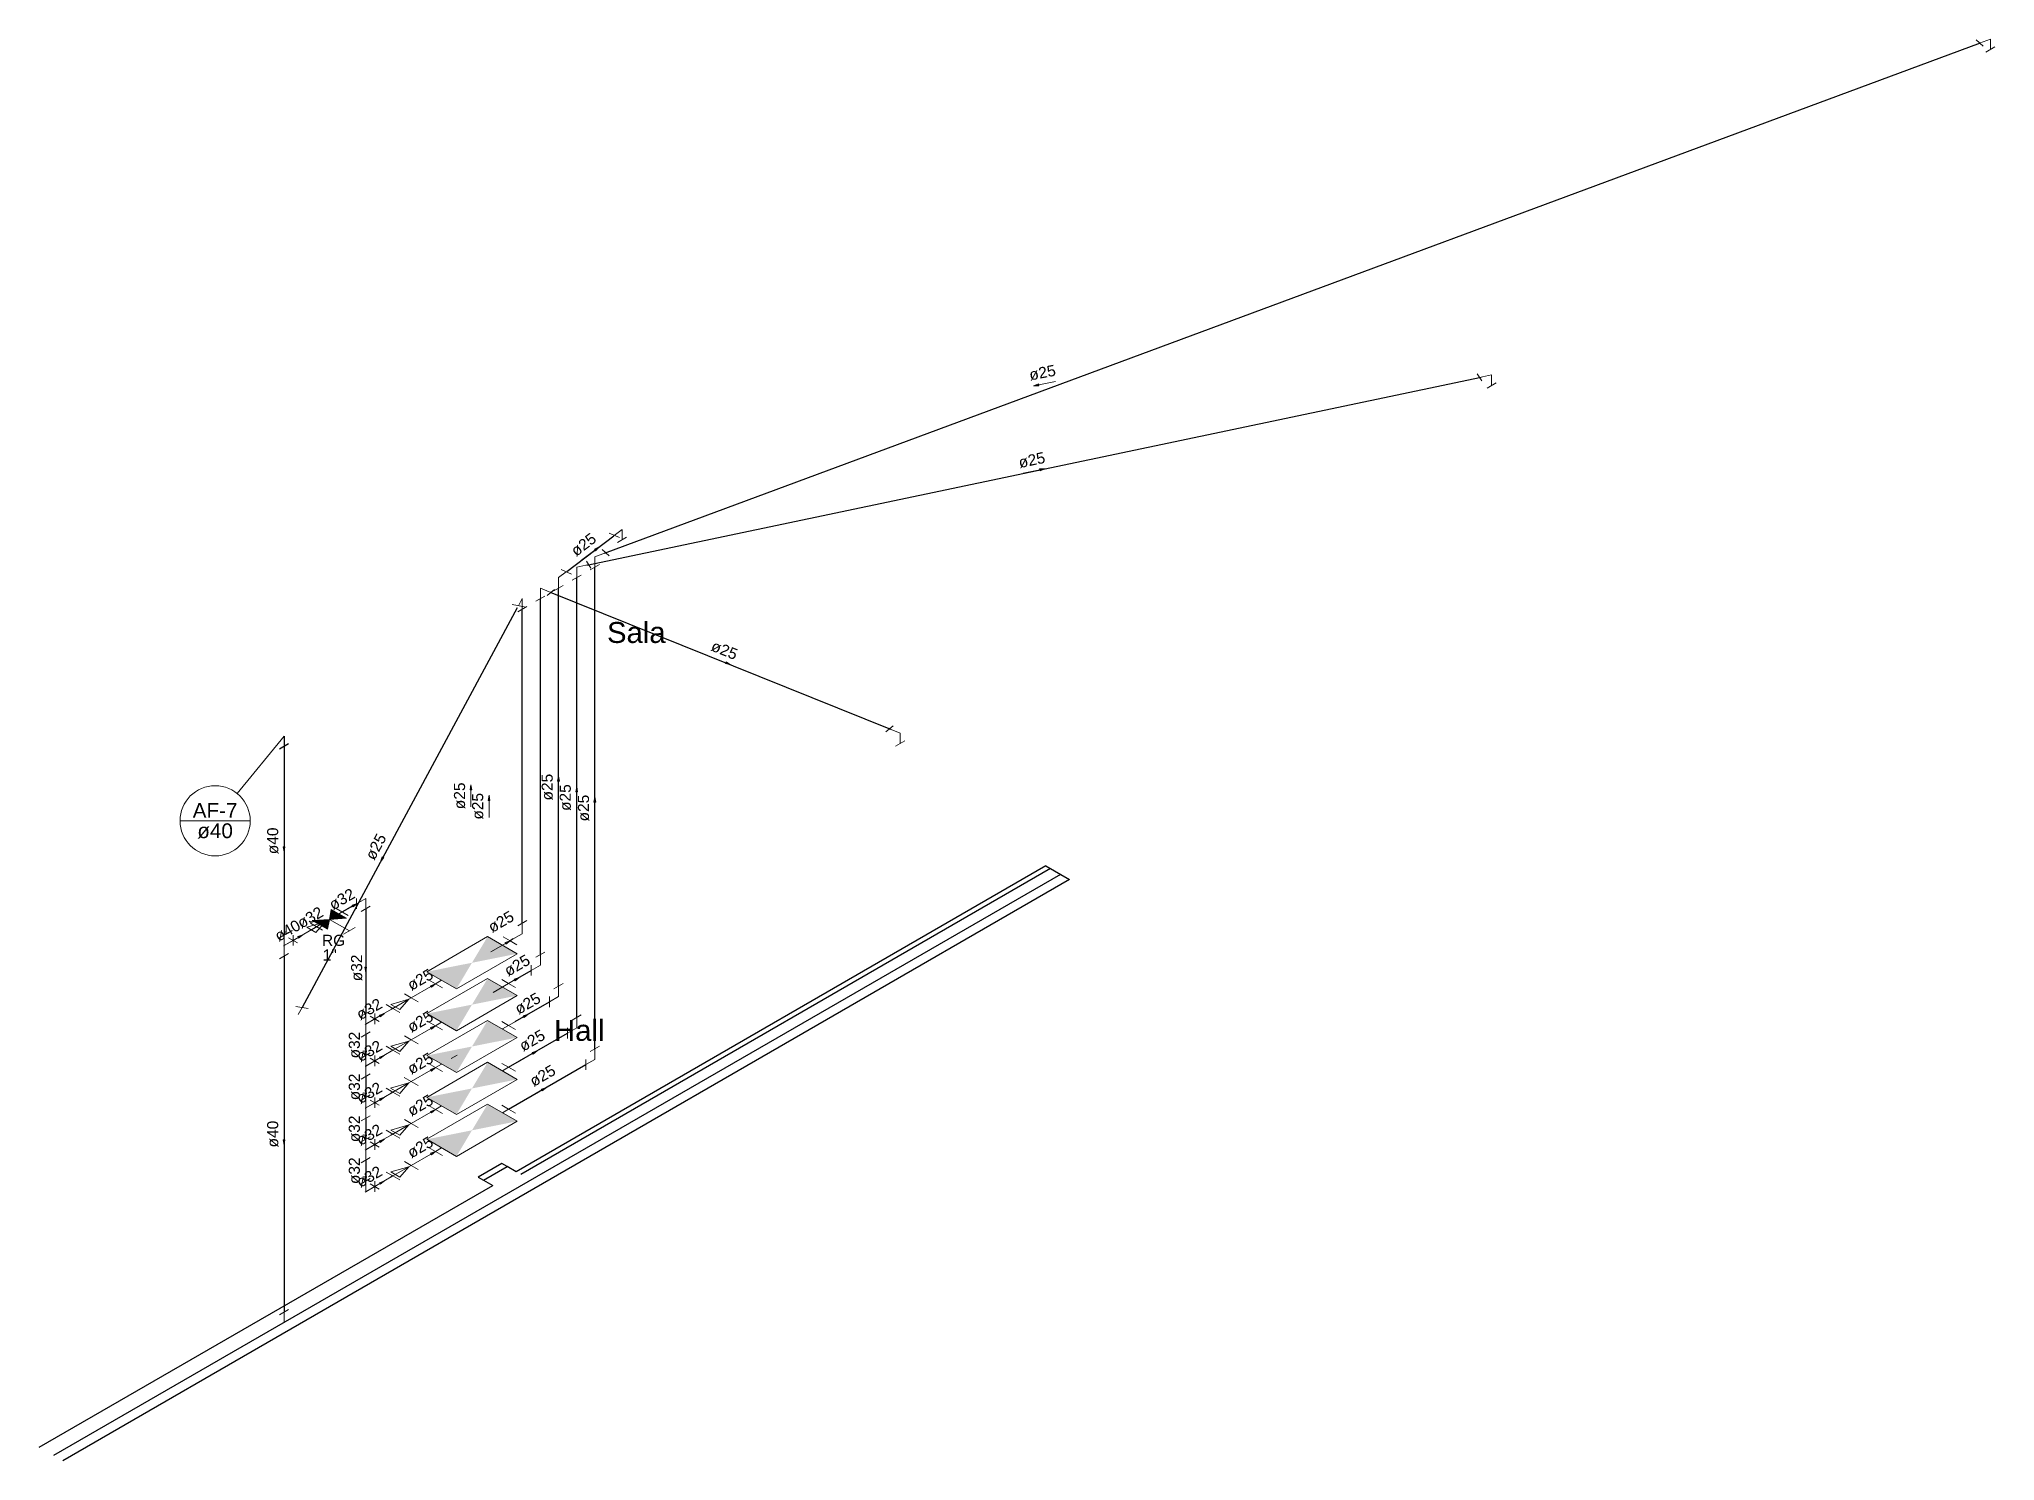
# Model space of a CAD drawing. Header units: inches. Extents: x -21 to 129, y -108 to 34.
# Drawn here: x 18.63 to 27.97, y -56.07 to -49.28 of the extents above; entities that cross this region are included whole.
import ezdxf

# ---------------------------------------------------------------- set-up
doc = ezdxf.new("R2010")
doc.units = ezdxf.units.IN
doc.header["$MEASUREMENT"] = 0
for name, color, linetype, lineweight in [('AF-Colunas', 8, 'Continuous', 30), ('AF-Conexões detalhe', 8, 'Continuous', 20), ('AF-Indicação coluna', 5, 'Continuous', 20), ('AF-Sentido tubo', 8, 'Continuous', 20), ('AF-Textos coluna', 7, 'Continuous', 20), ('AF-Textos conexão', 7, 'Continuous', 20), ('AF-Textos tubo', 7, 'Continuous', 20), ('AF-Tubos detalhe', 170, 'Continuous', 30), ('Simbolos', 8, 'Continuous', 20), ('XJANELAS E PORTAS', 4, 'Continuous', 30), ('XPAREDE', 7, 'Continuous', 30), ('xTEXTO', 7, 'Continuous', 20)]:
    doc.layers.add(name, color=color, linetype=linetype, lineweight=lineweight)
doc.styles.add('Arial', font='arial.ttf')

msp = doc.modelspace()

# ---------------------------------------------------------------- texts
at = {"layer": 'AF-Textos coluna', "char_height": 0.0706, "attachment_point": 8, "line_spacing_factor": 0.798, "style": 'Arial'}
for s, insert, width in [('AF-7', (19.4734, -53.0023), 0.233699), ('ø40', (19.4734, -53.1013), 0.185801)]:
    msp.add_mtext(s, dxfattribs=dict(at, insert=insert, width=width))
at = {"layer": 'AF-Textos conexão', "char_height": 0.05295, "attachment_point": 7, "line_spacing_factor": 0.798, "style": 'Arial'}
for s, insert, width in [('RG', (19.9835, -53.6144), 0.122346), ('1"', (19.9869, -53.6839), 0.074523)]:
    msp.add_mtext(s, dxfattribs=dict(at, insert=insert, width=width))
at = {"layer": 'AF-Textos tubo', "char_height": 0.05295, "width": 0.140678, "attachment_point": 8, "line_spacing_factor": 0.798, "style": 'Arial'}
for s, insert, rotation in [('ø25', (23.4283, -50.9039), 10.8224), ('ø25', (23.3782, -51.321), 11.8689), ('ø25', (21.2488, -51.7197), 37.1954), ('ø25', (21.8951, -52.2271), 338.0652), ('ø25', (20.6682, -52.8974), 90), ('ø25', (21.0866, -52.8559), 90), ('ø25', (21.1731, -52.9059), 90), ('ø25', (20.7547, -52.9474), 90), ('ø25', (21.2599, -52.9559), 90), ('ø40', (19.7762, -53.1124), 90), ('ø25', (20.2647, -53.1534), 61.6958), ('ø32', (20.0925, -53.4145), 30.0006), ('ø40', (19.8327, -53.5645), 30.0006), ('ø32', (19.941, -53.502), 30.0006), ('ø25', (20.8518, -53.5222), 30.0006), ('ø32', (20.1769, -53.7189), 90), ('ø25', (20.9287, -53.7305), 30.0006), ('ø25', (20.4663, -53.7987), 30.0006), ('ø32', (20.2225, -53.9395), 30.0006), ('ø25', (20.9792, -53.9123), 30.0006), ('ø25', (20.4663, -53.9987), 30.0006), ('ø32', (20.166, -54.0874), 90), ('ø25', (21.0003, -54.089), 30.0006), ('ø32', (20.2225, -54.1395), 30.0006), ('ø25', (20.4663, -54.1987), 30.0006), ('ø32', (20.166, -54.2874), 90), ('ø25', (21.0504, -54.2572), 30.0007), ('ø32', (20.2225, -54.3395), 30.0006), ('ø25', (20.4663, -54.3987), 30.0006), ('ø32', (20.166, -54.4874), 90), ('ø40', (19.7762, -54.5124), 90), ('ø32', (20.2225, -54.5395), 30.0006), ('ø25', (20.4663, -54.5987), 30.0006), ('ø32', (20.166, -54.6874), 90), ('ø32', (20.2225, -54.7395), 30.0006)]:
    msp.add_mtext(s, dxfattribs=dict(at, insert=insert, rotation=rotation))
at = {"layer": 'xTEXTO', "char_height": 0.10002, "attachment_point": 8, "line_spacing_factor": 0.798, "style": 'Arial'}
for s, insert, width in [('Sala', (21.4844, -52.1689), 0.385603), ('Hall', (21.2121, -54.0686), 0.330517)]:
    msp.add_mtext(s, dxfattribs=dict(at, insert=insert, width=width))

# ---------------------------------------------------------------- blocks, each defined once
blk = doc.blocks.new('_Closed')
at = {"color": 0, "linetype": 'ByBlock', "lineweight": -2}
for p, q in [((-1, 0.166667), (0, 0)), ((-1, 0.166667), (-1, -0.166667)), ((0, 0), (-1, -0.166667)), ((0, 0), (-1, 0))]:
    blk.add_line(p, q, dxfattribs=at)

# ---------------------------------------------------------------- hatches: boundary and pattern name
at = {"layer": 'Simbolos', "linetype": 'Continuous'}
for points in [[(20.0194, -53.4875), (19.9374, -53.4926), (20.0101, -53.5346)], [(20.0283, -53.4401), (20.101, -53.4821), (20.0194, -53.4875)], [(20.7744, -53.5698), (20.9156, -53.6513), (20.4843, -53.7373), (20.6255, -53.8188)], [(20.7744, -53.7698), (20.9156, -53.8513), (20.4843, -53.9373), (20.6255, -54.0188)], [(20.7744, -53.9698), (20.9156, -54.0513), (20.4843, -54.1373), (20.6255, -54.2188)], [(20.7744, -54.1698), (20.9156, -54.2513), (20.4843, -54.3373), (20.6255, -54.4188)], [(20.7744, -54.3698), (20.9156, -54.4513), (20.4843, -54.5373), (20.6255, -54.6188)]]:
    msp.add_hatch(color=256, dxfattribs=at).paths.add_polyline_path(points)

# ---------------------------------------------------------------- linework, layer by layer
at = {"layer": 'AF-Colunas', "linetype": 'Continuous'}
for p, q in [((19.8243, -52.6499), (19.781, -52.6749)), ((19.8027, -52.6124), (19.8027, -52.6624))]:
    msp.add_line(p, q, dxfattribs=at)
at = {"layer": 'AF-Conexões detalhe', "linetype": 'Continuous'}
for p, q in [((27.9141, -49.3186), (27.881, -49.2888)), ((27.9491, -49.2846), (27.8976, -49.3037)), ((27.9491, -49.2846), (27.9491, -49.3346)), ((27.9708, -49.3221), (27.9275, -49.3471)), ((25.5206, -50.9165), (25.4997, -50.8833)), ((25.5677, -50.8878), (25.5102, -50.8999)), ((25.5677, -50.8878), (25.5677, -50.9378)), ((25.5894, -50.9253), (25.5461, -50.9503)), ((21.4164, -51.6256), (21.3793, -51.6538)), ((21.4164, -51.6256), (21.4164, -51.6756)), ((21.3213, -51.7218), (21.3544, -51.7516)), ((21.4037, -51.6645), (21.355, -51.6431)), ((21.4381, -51.6631), (21.3947, -51.6881)), ((21.1258, -51.817), (21.1745, -51.8384)), ((21.1997, -51.8058), (21.2572, -51.7937)), ((21.1997, -51.8058), (21.1997, -51.8558)), ((21.2468, -51.7771), (21.2677, -51.8103)), ((21.3079, -51.7933), (21.2646, -51.8183)), ((21.2863, -51.7558), (21.3378, -51.7367)), ((21.2863, -51.7558), (21.2863, -51.8058)), ((21.0264, -51.9059), (21.0264, -51.9559)), ((21.0264, -51.9059), (21.0766, -51.9261)), ((21.0942, -51.9116), (21.0591, -51.9406)), ((21.1347, -51.8933), (21.0914, -51.9183)), ((21.1131, -51.8558), (21.1502, -51.8277)), ((21.1131, -51.8558), (21.1131, -51.9058)), ((21.2213, -51.8433), (21.178, -51.8683)), ((20.9509, -51.9949), (20.8924, -51.9844)), ((20.9615, -51.9933), (20.9182, -52.0183)), ((20.9399, -51.9558), (20.9217, -51.9896)), ((20.9399, -51.9558), (20.9399, -52.0058)), ((21.0481, -51.9434), (21.0048, -51.9684)), ((22.6763, -52.5919), (22.7114, -52.5629)), ((22.7441, -52.5976), (22.6939, -52.5774)), ((22.7657, -52.6351), (22.7224, -52.6601)), ((22.7441, -52.5976), (22.7441, -52.6476)), ((20.1491, -53.3874), (20.1491, -53.4374)), ((20.1924, -53.3874), (20.1491, -53.4124)), ((20.1924, -53.3874), (20.1924, -53.4374)), ((19.9109, -53.5249), (19.9975, -53.4999)), ((19.9542, -53.5499), (19.9975, -53.4999)), ((20.214, -53.4249), (20.1707, -53.4499)), ((20.9615, -53.4933), (20.9182, -53.5183)), ((19.8243, -53.5499), (19.781, -53.5749)), ((19.8027, -53.6124), (19.8027, -53.5624)), ((19.8027, -53.6124), (19.846, -53.5874)), ((19.8676, -53.5999), (19.8243, -53.5749)), ((19.846, -53.5624), (19.846, -53.6124)), ((19.8893, -53.5624), (19.846, -53.5874)), ((19.8893, -53.5624), (19.9326, -53.5374)), ((19.9542, -53.5499), (19.9109, -53.5249)), ((20.9399, -53.5558), (20.8966, -53.5808)), ((20.9399, -53.5558), (20.9399, -53.5058)), ((19.8243, -53.6499), (19.781, -53.6749)), ((19.8027, -53.6124), (19.8027, -53.6624)), ((21.0481, -53.6434), (21.0048, -53.6684)), ((21.0264, -53.7059), (21.0264, -53.6559)), ((20.9831, -53.7059), (20.9831, -53.7559)), ((21.0264, -53.7059), (20.9831, -53.7309)), ((20.3121, -53.8933), (20.3987, -53.8683)), ((20.3554, -53.9183), (20.3987, -53.8683)), ((21.0698, -53.8558), (21.0698, -53.9058)), ((21.1131, -53.8558), (21.0698, -53.8808)), ((21.1347, -53.7933), (21.0914, -53.8183)), ((21.1131, -53.8558), (21.1131, -53.8058)), ((19.8593, -53.9027), (19.9178, -53.9132)), ((19.8704, -53.9417), (19.8886, -53.9079)), ((20.214, -53.9249), (20.1707, -53.9499)), ((20.1924, -53.9874), (20.1924, -53.9374)), ((20.1924, -53.9874), (20.2357, -53.9624)), ((20.2573, -53.9749), (20.214, -53.9499)), ((20.2357, -53.9374), (20.2357, -53.9874)), ((20.279, -53.9374), (20.2357, -53.9624)), ((20.279, -53.9374), (20.3223, -53.9124)), ((20.3554, -53.9183), (20.3121, -53.8933)), ((21.2213, -53.9433), (21.178, -53.9683)), ((21.1997, -54.0058), (21.1997, -53.9558)), ((20.214, -54.0249), (20.1707, -54.0499)), ((20.1924, -53.9874), (20.1924, -54.0374)), ((21.1564, -54.0058), (21.1564, -54.0558)), ((21.1997, -54.0058), (21.1564, -54.0308)), ((20.214, -54.1249), (20.1707, -54.1499)), ((20.1924, -54.1874), (20.1924, -54.1374)), ((20.2573, -54.1749), (20.214, -54.1499)), ((20.2357, -54.1374), (20.2357, -54.1874)), ((20.279, -54.1374), (20.2357, -54.1624)), ((20.279, -54.1374), (20.3223, -54.1124)), ((20.3121, -54.0933), (20.3987, -54.0683)), ((20.3554, -54.1183), (20.3121, -54.0933)), ((20.3554, -54.1183), (20.3987, -54.0683)), ((21.243, -54.1558), (21.243, -54.2058)), ((21.2863, -54.1558), (21.243, -54.1808)), ((21.3079, -54.0933), (21.2646, -54.1183)), ((21.2863, -54.1558), (21.2863, -54.1058)), ((20.214, -54.2249), (20.1707, -54.2499)), ((20.1924, -54.1874), (20.2357, -54.1624)), ((20.1924, -54.1874), (20.1924, -54.2374)), ((20.214, -54.3249), (20.1707, -54.3499)), ((20.1924, -54.3874), (20.1924, -54.3374)), ((20.2357, -54.3374), (20.2357, -54.3874)), ((20.279, -54.3374), (20.2357, -54.3624)), ((20.279, -54.3374), (20.3223, -54.3124)), ((20.3116, -54.293), (20.3982, -54.268)), ((20.3549, -54.318), (20.3116, -54.293)), ((20.3549, -54.318), (20.3982, -54.268)), ((20.214, -54.4249), (20.1707, -54.4499)), ((20.1924, -54.3874), (20.2357, -54.3624)), ((20.1924, -54.3874), (20.1924, -54.4374)), ((20.2573, -54.3749), (20.214, -54.3499)), ((20.214, -54.5249), (20.1707, -54.5499)), ((20.279, -54.5374), (20.3223, -54.5124)), ((20.3121, -54.4933), (20.3987, -54.4683)), ((20.3554, -54.5183), (20.3121, -54.4933)), ((20.3554, -54.5183), (20.3987, -54.4683)), ((20.1924, -54.5874), (20.1924, -54.5374)), ((20.1924, -54.5874), (20.2357, -54.5624)), ((20.1924, -54.5874), (20.1924, -54.6374)), ((20.2573, -54.5749), (20.214, -54.5499)), ((20.2357, -54.5374), (20.2357, -54.5874)), ((20.279, -54.5374), (20.2357, -54.5624)), ((20.214, -54.6249), (20.1707, -54.6499)), ((20.279, -54.7374), (20.3223, -54.7124)), ((20.3121, -54.6933), (20.3987, -54.6683)), ((20.3554, -54.7183), (20.3121, -54.6933)), ((20.3554, -54.7183), (20.3987, -54.6683)), ((20.214, -54.7249), (20.1707, -54.7499)), ((20.1924, -54.7874), (20.1924, -54.7374)), ((20.1924, -54.7874), (20.2357, -54.7624)), ((20.2573, -54.7749), (20.214, -54.7499)), ((20.2357, -54.7374), (20.2357, -54.7874)), ((20.279, -54.7374), (20.2357, -54.7624)), ((19.8243, -55.3499), (19.781, -55.3749)), ((19.8027, -55.4124), (19.8027, -55.3624))]:
    msp.add_line(p, q, dxfattribs=at)
at = {"layer": 'AF-Indicação coluna'}
for p, q in [((19.8027, -52.6124), (19.5792, -52.8867)), ((19.306, -53.0166), (19.641, -53.0166))]:
    msp.add_line(p, q, dxfattribs=at)
msp.add_circle((19.4735, -53.0166), 0.1675, dxfattribs=at)
at = {"layer": 'AF-Sentido tubo'}
for p, q in [((20.3986, -53.8683), (20.3223, -53.9124)), ((20.4101, -53.8617), (20.3987, -53.8683)), ((20.4101, -54.0617), (20.3987, -54.0683)), ((20.3986, -54.0683), (20.3223, -54.1124)), ((20.3981, -54.2681), (20.3218, -54.3121)), ((20.4096, -54.2614), (20.3982, -54.268)), ((20.3986, -54.4683), (20.3223, -54.5124)), ((20.4101, -54.4617), (20.3987, -54.4683)), ((20.3986, -54.6683), (20.3223, -54.7124)), ((20.4101, -54.6617), (20.3987, -54.6683))]:
    msp.add_line(p, q, dxfattribs=at)
for points in [[(23.4059, -50.9352), (23.4854, -50.92)], [(23.411, -51.3411), (23.3319, -51.3577)], [(21.287, -51.7238), (21.2226, -51.7727)], [(21.9112, -52.2622), (21.8361, -52.2319)], [(21.1131, -52.8279), (21.1131, -52.9088)], [(20.6947, -52.8694), (20.6947, -52.9503)], [(20.7813, -52.9194), (20.7813, -53.0003)], [(21.1997, -52.8779), (21.1997, -52.9588)], [(21.2863, -52.9279), (21.2863, -53.0088)], [(19.8027, -53.1403), (19.8027, -53.0594)], [(20.2749, -53.1905), (20.3133, -53.1193)], [(20.13, -53.4234), (20.0599, -53.4639)], [(19.8702, -53.5734), (19.8001, -53.6139)], [(19.9784, -53.5109), (19.9084, -53.5514)], [(20.1924, -53.7153), (20.1924, -53.6344)], [(20.8602, -53.6019), (20.7901, -53.6423)], [(20.5038, -53.8076), (20.4101, -53.8617)], [(20.8745, -53.7936), (20.8013, -53.8358)], [(20.2599, -53.9484), (20.1898, -53.9889)], [(20.9468, -53.9518), (20.8745, -53.9936)], [(20.1924, -54.1153), (20.1924, -54.0344)], [(20.5038, -54.0076), (20.4101, -54.0617)], [(20.2599, -54.1484), (20.1898, -54.1889)], [(20.9901, -54.1268), (20.92, -54.1673)], [(20.1924, -54.3153), (20.1924, -54.2344)], [(20.5038, -54.2076), (20.4101, -54.2617)], [(21.0334, -54.3018), (20.9633, -54.3423)], [(20.2599, -54.3484), (20.1898, -54.3889)], [(20.1924, -54.5153), (20.1924, -54.4344)], [(20.5038, -54.4076), (20.4101, -54.4617)], [(19.8027, -54.5403), (19.8027, -54.4594)], [(20.2599, -54.5484), (20.1898, -54.5889)], [(20.5038, -54.6076), (20.4101, -54.6617)], [(20.1924, -54.7153), (20.1924, -54.6344)], [(20.2599, -54.7484), (20.1898, -54.7889)]]:
    msp.add_lwpolyline(points, dxfattribs=at)
at = {"layer": 'AF-Tubos detalhe'}
for p, q in [((21.3332, -51.7384), (27.9022, -49.302)), ((21.2486, -51.7955), (25.5188, -50.8981)), ((21.1529, -51.8256), (21.3766, -51.6559)), ((21.2863, -54.1058), (21.2863, -51.8058)), ((21.1131, -53.8058), (21.1131, -51.9058)), ((21.1997, -53.9558), (21.1997, -51.8558)), ((20.9162, -51.9999), (19.8886, -53.9079)), ((20.9399, -53.5058), (20.9399, -52.0058)), ((21.0264, -53.6559), (21.0264, -51.9559)), ((21.0728, -51.9245), (22.6977, -52.5789)), ((19.8027, -52.6624), (19.8027, -53.5624)), ((20.0805, -53.452), (20.1491, -53.4124)), ((20.1924, -53.4374), (20.1924, -53.9374)), ((19.9326, -53.5374), (19.9579, -53.5228)), ((20.8966, -53.5808), (20.8817, -53.5894)), ((19.8027, -53.6624), (19.8027, -55.3624)), ((20.9074, -53.7746), (20.9831, -53.7309)), ((20.3223, -53.9124), (20.3124, -53.9181)), ((20.9066, -53.9751), (21.0698, -53.8808)), ((20.1924, -54.0374), (20.1924, -54.1374)), ((20.8745, -54.1936), (21.1564, -54.0308)), ((20.1924, -54.2374), (20.1924, -54.3374)), ((20.8745, -54.3936), (21.243, -54.1808)), ((20.3223, -54.3124), (20.3124, -54.3181)), ((20.1924, -54.4374), (20.1924, -54.5374)), ((20.3223, -54.5124), (20.3124, -54.5181)), ((20.1924, -54.6374), (20.1924, -54.7374)), ((20.3223, -54.7124), (20.3124, -54.7181))]:
    msp.add_line(p, q, dxfattribs=at)
at = {"layer": 'Simbolos'}
for p, q in [((19.9374, -53.4926), (20.0194, -53.4875)), ((19.9374, -53.4926), (20.0101, -53.5346)), ((20.0101, -53.5346), (20.0194, -53.4875)), ((20.101, -53.4821), (20.0192, -53.4874)), ((20.0283, -53.4401), (20.0194, -53.4875)), ((20.0194, -53.4875), (20.1145, -53.5424)), ((20.0283, -53.4401), (20.101, -53.4821)), ((20.0512, -53.4351), (20.1095, -53.4688)), ((19.9287, -53.5059), (19.9869, -53.5395)), ((20.0872, -53.5581), (20.1417, -53.5266)), ((20.8817, -53.5894), (20.8488, -53.5704)), ((20.8771, -53.5921), (20.9066, -53.5751)), ((20.8817, -53.5894), (20.9147, -53.6084)), ((20.5255, -53.7951), (20.4925, -53.7761)), ((20.5549, -53.7781), (20.5255, -53.7951)), ((20.8745, -53.7936), (20.8416, -53.7746)), ((20.8745, -53.7936), (20.9066, -53.7751)), ((20.4101, -53.8617), (20.3772, -53.8427)), ((20.4101, -53.8617), (20.443, -53.8807)), ((20.5255, -53.7951), (20.5584, -53.8141)), ((20.8745, -53.7936), (20.9074, -53.8126)), ((20.3223, -53.9124), (20.2894, -53.8934)), ((20.3223, -53.9124), (20.3552, -53.9314)), ((20.4101, -54.0617), (20.3772, -54.0427)), ((20.4101, -54.0617), (20.443, -54.0807)), ((20.5255, -53.9951), (20.4925, -53.9761)), ((20.5549, -53.9781), (20.5255, -53.9951)), ((20.5255, -53.9951), (20.5584, -54.0141)), ((20.8745, -53.9936), (20.8416, -53.9746)), ((20.845, -54.0106), (20.8745, -53.9936)), ((20.8745, -53.9936), (20.9074, -54.0126)), ((20.3223, -54.1124), (20.2894, -54.0934)), ((20.3223, -54.1124), (20.3552, -54.1314)), ((20.5999, -54.1521), (20.6293, -54.1351)), ((20.4096, -54.2614), (20.3767, -54.2424)), ((20.5255, -54.1951), (20.4925, -54.1761)), ((20.5549, -54.1781), (20.5255, -54.1951)), ((20.5255, -54.1951), (20.5584, -54.2141)), ((20.8745, -54.1936), (20.8416, -54.1746)), ((20.845, -54.2106), (20.8745, -54.1936)), ((20.8745, -54.1936), (20.9074, -54.2126)), ((20.3223, -54.3124), (20.2894, -54.2934)), ((20.3223, -54.3124), (20.3552, -54.3314)), ((20.4096, -54.2614), (20.4425, -54.2804)), ((20.5255, -54.3951), (20.4925, -54.3761)), ((20.5549, -54.3781), (20.5255, -54.3951)), ((20.5255, -54.3951), (20.5584, -54.4141)), ((20.8745, -54.3936), (20.8416, -54.3746)), ((20.845, -54.4106), (20.8745, -54.3936)), ((20.8745, -54.3936), (20.9074, -54.4126)), ((20.3223, -54.5124), (20.2894, -54.4934)), ((20.3223, -54.5124), (20.3552, -54.5314)), ((20.4101, -54.4617), (20.3772, -54.4427)), ((20.4101, -54.4617), (20.443, -54.4807)), ((20.5255, -54.5951), (20.4925, -54.5761)), ((20.5549, -54.5781), (20.5255, -54.5951)), ((20.5255, -54.5951), (20.5584, -54.6141)), ((20.3223, -54.7124), (20.2894, -54.6934)), ((20.3223, -54.7124), (20.3552, -54.7314)), ((20.4101, -54.6617), (20.3772, -54.6427)), ((20.4101, -54.6617), (20.443, -54.6807))]:
    msp.add_line(p, q, dxfattribs=at)
for points in [[(20.7744, -53.5698), (20.4843, -53.7373), (20.6255, -53.8188), (20.9156, -53.6513), (20.7744, -53.5698)], [(20.7744, -53.7698), (20.4843, -53.9373), (20.6255, -54.0188), (20.9156, -53.8513), (20.7744, -53.7698)], [(20.7744, -53.9698), (20.4843, -54.1373), (20.6255, -54.2188), (20.9156, -54.0513), (20.7744, -53.9698)], [(20.7744, -54.1698), (20.4843, -54.3373), (20.6255, -54.4188), (20.9156, -54.2513), (20.7744, -54.1698)], [(20.7744, -54.3698), (20.4843, -54.5373), (20.6255, -54.6188), (20.9156, -54.4513), (20.7744, -54.3698)]]:
    msp.add_lwpolyline(points, close=True, dxfattribs=at)
at = {"layer": 'XJANELAS E PORTAS'}
msp.add_lwpolyline([(20.8679, -54.6674), (20.8419, -54.6524), (20.7292, -54.7174), (20.7552, -54.7324)], dxfattribs=at)
at = {"layer": 'XPAREDE'}
for p, q in [((23.5092, -53.2724), (18.7024, -56.0476)), ((23.5524, -53.2974), (18.7457, -56.0726)), ((23.4399, -53.2324), (20.9112, -54.6924)), ((23.4617, -53.2449), (20.9327, -54.7049)), ((23.4399, -53.2324), (23.5524, -53.2974)), ((20.7552, -54.7324), (20.8679, -54.6674)), ((20.9112, -54.6924), (20.8679, -54.6674)), ((18.6332, -56.0076), (20.7987, -54.7574)), ((20.7552, -54.7324), (20.7987, -54.7574))]:
    msp.add_line(p, q, dxfattribs=at)

# ---------------------------------------------------------------- block references
at = {"layer": 'AF-Sentido tubo'}
for p, xscale, yscale, zscale, rotation in [((23.3813, -50.9399), 0.02500000000000368, 0.02500000000000368, 0.02500000000000368, 190.830865080178), ((23.4355, -51.3359), 0.02500000000000319, 0.02500000000000319, 0.02500000000000319, 11.86594777181914), ((21.3069, -51.7087), 0.02499999999999879, 0.02499999999999879, 0.02499999999999879, 37.19748866440615), ((21.9344, -52.2715), 0.02499999999999928, 0.02499999999999928, 0.02499999999999928, 338.0573411279133), ((20.6947, -52.8444), 0.02500000000000568, 0.02500000000000568, 0.02500000000000568, 90), ((21.1131, -52.8029), 0.02500000000000568, 0.02500000000000568, 0.02500000000000568, 90), ((20.7813, -52.8944), 0.02500000000000568, 0.02500000000000568, 0.02500000000000568, 90), ((21.1997, -52.8529), 0.02500000000000568, 0.02500000000000568, 0.02500000000000568, 90), ((21.2863, -52.9029), 0.02500000000000568, 0.02500000000000568, 0.02500000000000568, 90), ((19.8027, -53.1653), 0.02500000000000568, 0.02500000000000568, 0.02500000000000568, 270), ((20.2631, -53.2126), 0.02500000000000102, 0.02500000000000102, 0.02500000000000102, 241.6923727534324), ((20.1516, -53.4109), 0.02499999999999861, 0.02499999999999861, 0.02499999999999861, 30.00056546348937), ((20.0001, -53.4984), 0.02499999999999861, 0.02499999999999861, 0.02499999999999861, 30.00056546348937), ((19.8918, -53.5609), 0.02499999999999861, 0.02499999999999861, 0.02499999999999861, 30.00056546348937), ((20.8818, -53.5894), 0.02499999999999205, 0.02499999999999205, 0.02499999999999205, 29.99988915838289), ((20.1924, -53.7403), 0.02500000000000568, 0.02500000000000568, 0.02500000000000568, 270), ((20.9251, -53.7644), 0.02499999999999513, 0.02499999999999513, 0.02499999999999513, 29.99988915837882), ((20.5255, -53.7951), 0.02499999999999513, 0.02499999999999513, 0.02499999999999513, 29.99988915837882), ((20.2816, -53.9359), 0.02499999999999205, 0.02499999999999205, 0.02499999999999205, 29.99988915838289), ((20.9684, -53.9393), 0.02499999999999205, 0.02499999999999205, 0.02499999999999205, 29.99988915838289), ((20.5255, -53.9951), 0.02499999999999205, 0.02499999999999205, 0.02499999999999205, 29.99988915838289), ((20.1924, -54.1403), 0.02500000000000568, 0.02500000000000568, 0.02500000000000568, 270), ((20.2816, -54.1359), 0.02499999999999205, 0.02499999999999205, 0.02499999999999205, 29.99988915838289), ((21.0117, -54.1143), 0.02499999999999861, 0.02499999999999861, 0.02499999999999861, 30.00056546348937), ((20.5255, -54.1951), 0.02499999999999513, 0.02499999999999513, 0.02499999999999513, 29.99988915837882), ((20.1924, -54.3403), 0.02500000000000568, 0.02500000000000568, 0.02500000000000568, 270), ((20.2816, -54.3359), 0.02499999999999205, 0.02499999999999205, 0.02499999999999205, 29.99988915838289), ((21.055, -54.2893), 0.02499999999999205, 0.02499999999999205, 0.02499999999999205, 29.99988915838289), ((20.5255, -54.3951), 0.02499999999999205, 0.02499999999999205, 0.02499999999999205, 29.99988915838289), ((20.1924, -54.5403), 0.02500000000000568, 0.02500000000000568, 0.02500000000000568, 270), ((19.8027, -54.5653), 0.02500000000000568, 0.02500000000000568, 0.02500000000000568, 270), ((20.2816, -54.5359), 0.02499999999999205, 0.02499999999999205, 0.02499999999999205, 29.99988915838289), ((20.5255, -54.5951), 0.02499999999999513, 0.02499999999999513, 0.02499999999999513, 29.99988915837882), ((20.1924, -54.7403), 0.02500000000000568, 0.02500000000000568, 0.02500000000000568, 270), ((20.2816, -54.7359), 0.02499999999999513, 0.02499999999999513, 0.02499999999999513, 29.99988915837882)]:
    msp.add_blockref('_Closed', p, dxfattribs=dict(at, xscale=xscale, yscale=yscale, zscale=zscale, rotation=rotation))

msp.set_redraw_order([(e.dxf.handle, doc.entitydb.next_handle()) for e in msp.query("TEXT MTEXT ATTDEF DIMENSION ARC_DIMENSION")])  # texts and dimensions are drawn at this point

doc.saveas('drawing.dxf')
